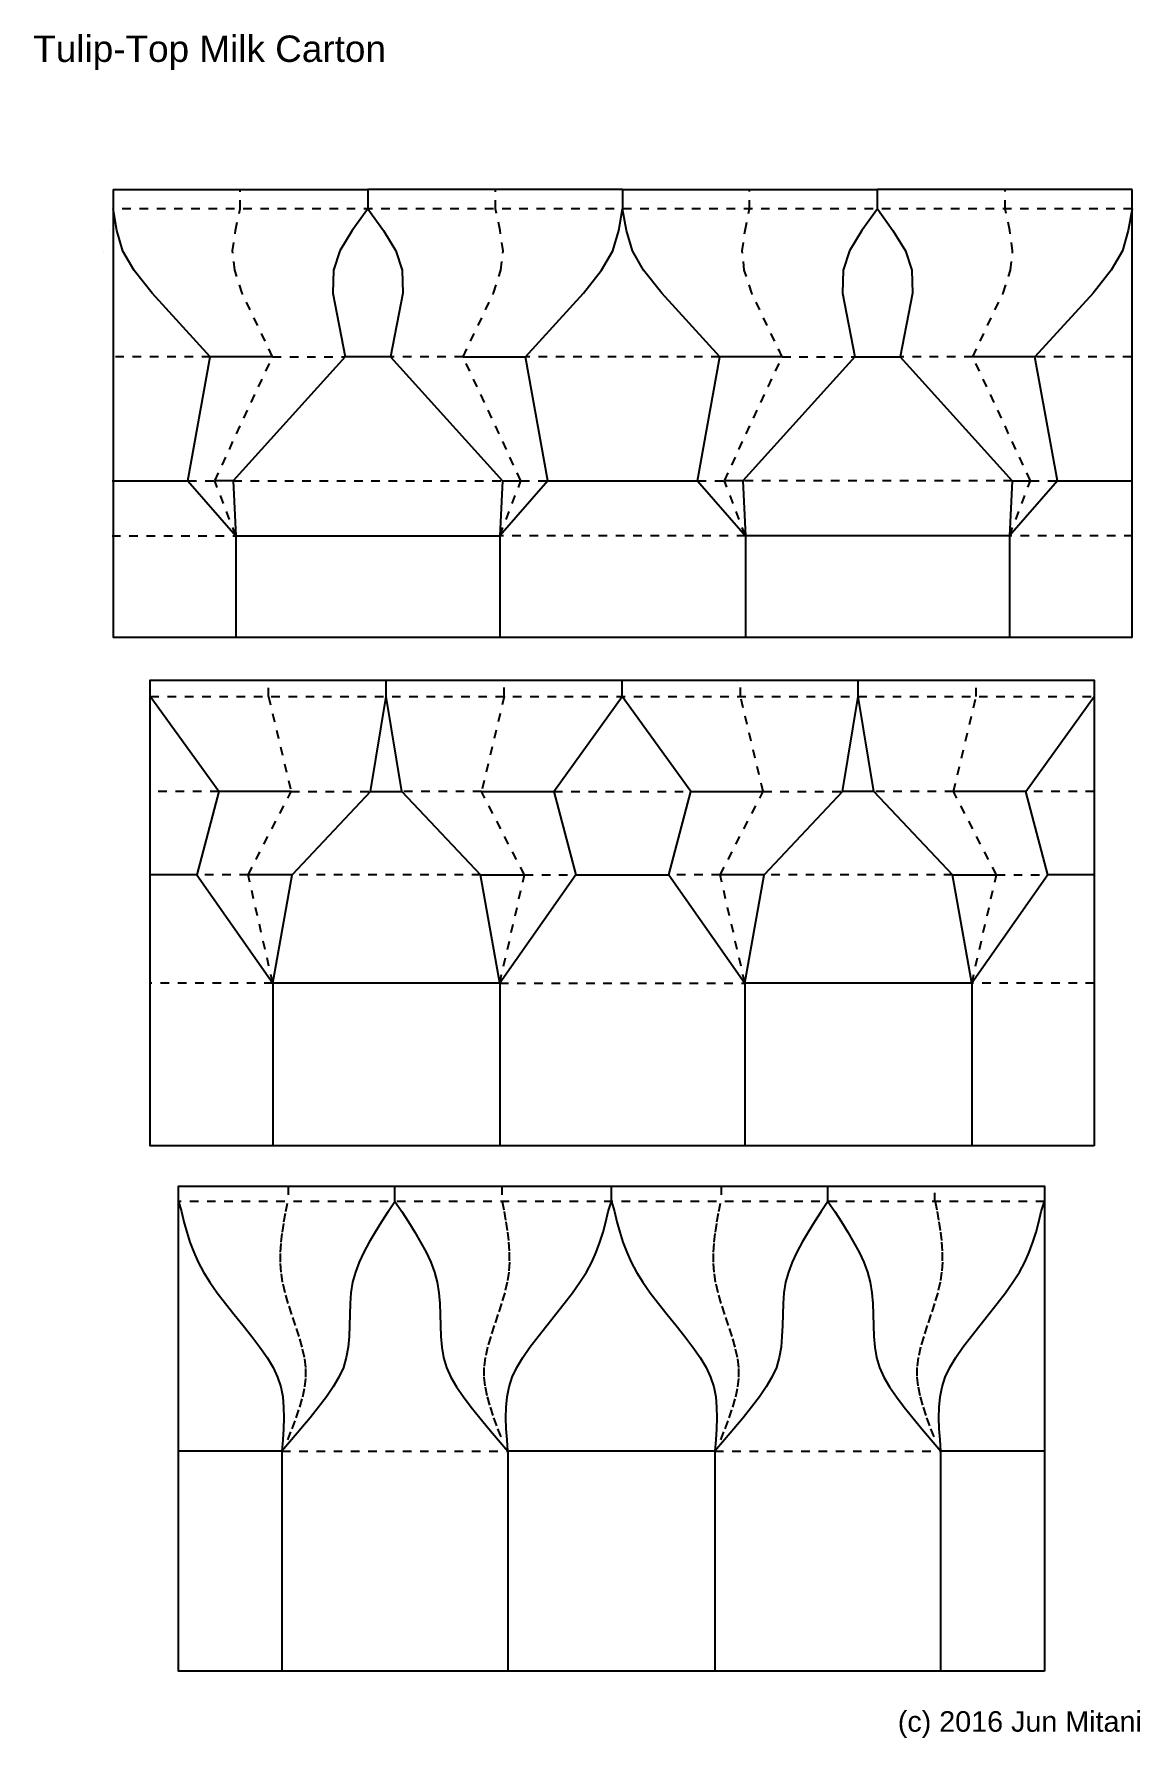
# Model space of a CAD drawing. Extents: x 11 to 192, y -288 to -9.
import ezdxf

# ---------------------------------------------------------------- set-up
doc = ezdxf.new("R2010")
doc.units = 0
for name, pattern in [('AI-LINETYPE-1', [2.822222, 1.411111, -1.411111]), ('AI-LINETYPE-10', [2.822222, 1.411111, -1.411111]), ('AI-LINETYPE-11', [2.822222, 1.411111, -1.411111]), ('AI-LINETYPE-12', [2.822222, 1.411111, -1.411111]), ('AI-LINETYPE-13', [2.822222, 1.411111, -1.411111]), ('AI-LINETYPE-14', [2.822222, 1.411111, -1.411111]), ('AI-LINETYPE-15', [2.822222, 1.411111, -1.411111]), ('AI-LINETYPE-16', [2.822222, 1.411111, -1.411111]), ('AI-LINETYPE-17', [2.822222, 1.411111, -1.411111]), ('AI-LINETYPE-18', [2.822222, 1.411111, -1.411111]), ('AI-LINETYPE-19', [2.822222, 1.411111, -1.411111]), ('AI-LINETYPE-2', [2.822222, 1.411111, -1.411111]), ('AI-LINETYPE-20', [2.822222, 1.411111, -1.411111]), ('AI-LINETYPE-21', [2.822222, 1.411111, -1.411111]), ('AI-LINETYPE-22', [2.822222, 1.411111, -1.411111]), ('AI-LINETYPE-23', [2.822222, 1.411111, -1.411111]), ('AI-LINETYPE-24', [2.822222, 1.411111, -1.411111]), ('AI-LINETYPE-25', [2.822222, 1.411111, -1.411111]), ('AI-LINETYPE-26', [2.822222, 1.411111, -1.411111]), ('AI-LINETYPE-27', [2.822222, 1.411111, -1.411111]), ('AI-LINETYPE-28', [2.822222, 1.411111, -1.411111]), ('AI-LINETYPE-29', [2.822222, 1.411111, -1.411111]), ('AI-LINETYPE-3', [2.822222, 1.411111, -1.411111]), ('AI-LINETYPE-30', [2.822222, 1.411111, -1.411111]), ('AI-LINETYPE-31', [2.822222, 1.411111, -1.411111]), ('AI-LINETYPE-32', [2.822222, 1.411111, -1.411111]), ('AI-LINETYPE-33', [2.822222, 1.411111, -1.411111]), ('AI-LINETYPE-34', [2.822222, 1.411111, -1.411111]), ('AI-LINETYPE-35', [2.822222, 1.411111, -1.411111]), ('AI-LINETYPE-36', [2.822222, 1.411111, -1.411111]), ('AI-LINETYPE-37', [2.822222, 1.411111, -1.411111]), ('AI-LINETYPE-38', [2.822222, 1.411111, -1.411111]), ('AI-LINETYPE-39', [2.822222, 1.411111, -1.411111]), ('AI-LINETYPE-4', [2.822222, 1.411111, -1.411111]), ('AI-LINETYPE-40', [2.822222, 1.411111, -1.411111]), ('AI-LINETYPE-41', [2.822222, 1.411111, -1.411111]), ('AI-LINETYPE-42', [2.822222, 1.411111, -1.411111]), ('AI-LINETYPE-43', [2.822222, 1.411111, -1.411111]), ('AI-LINETYPE-44', [2.822222, 1.411111, -1.411111]), ('AI-LINETYPE-45', [2.822222, 1.411111, -1.411111]), ('AI-LINETYPE-46', [2.822222, 1.411111, -1.411111]), ('AI-LINETYPE-47', [2.822222, 1.411111, -1.411111]), ('AI-LINETYPE-48', [2.822222, 1.411111, -1.411111]), ('AI-LINETYPE-49', [2.822222, 1.411111, -1.411111]), ('AI-LINETYPE-5', [2.822222, 1.411111, -1.411111]), ('AI-LINETYPE-50', [2.822222, 1.411111, -1.411111]), ('AI-LINETYPE-51', [2.822222, 1.411111, -1.411111]), ('AI-LINETYPE-52', [2.822222, 1.411111, -1.411111]), ('AI-LINETYPE-53', [2.822222, 1.411111, -1.411111]), ('AI-LINETYPE-54', [2.822222, 1.411111, -1.411111]), ('AI-LINETYPE-55', [2.822222, 1.411111, -1.411111]), ('AI-LINETYPE-56', [2.822222, 1.411111, -1.411111]), ('AI-LINETYPE-57', [2.822222, 1.411111, -1.411111]), ('AI-LINETYPE-58', [2.822222, 1.411111, -1.411111]), ('AI-LINETYPE-59', [2.822222, 1.411111, -1.411111]), ('AI-LINETYPE-6', [2.822222, 1.411111, -1.411111]), ('AI-LINETYPE-60', [2.822222, 1.411111, -1.411111]), ('AI-LINETYPE-61', [2.822222, 1.411111, -1.411111]), ('AI-LINETYPE-62', [2.822222, 1.411111, -1.411111]), ('AI-LINETYPE-63', [2.822222, 1.411111, -1.411111]), ('AI-LINETYPE-64', [2.822222, 1.411111, -1.411111]), ('AI-LINETYPE-65', [2.822222, 1.411111, -1.411111]), ('AI-LINETYPE-66', [2.822222, 1.411111, -1.411111]), ('AI-LINETYPE-67', [2.822222, 1.411111, -1.411111]), ('AI-LINETYPE-68', [2.822222, 1.411111, -1.411111]), ('AI-LINETYPE-69', [2.822222, 1.411111, -1.411111]), ('AI-LINETYPE-7', [2.822222, 1.411111, -1.411111]), ('AI-LINETYPE-70', [2.822222, 1.411111, -1.411111]), ('AI-LINETYPE-71', [2.822222, 1.411111, -1.411111]), ('AI-LINETYPE-72', [2.822222, 1.411111, -1.411111]), ('AI-LINETYPE-73', [2.822222, 1.411111, -1.411111]), ('AI-LINETYPE-74', [2.822222, 1.411111, -1.411111]), ('AI-LINETYPE-75', [2.822222, 1.411111, -1.411111]), ('AI-LINETYPE-8', [2.822222, 1.411111, -1.411111]), ('AI-LINETYPE-9', [2.822222, 1.411111, -1.411111])]:
    doc.linetypes.add(name, pattern=pattern)
for name, color, linetype in [('CUTLINE', 7, 'CONTINUOUS'), ('MOUNTAINLINE', 7, 'CONTINUOUS'), ('TEXT', 7, 'CONTINUOUS'), ('VALLEYLINE', 7, 'CONTINUOUS')]:
    doc.layers.add(name, color=color, linetype=linetype)

msp = doc.modelspace()

# ---------------------------------------------------------------- texts
at = {"layer": 'TEXT', "color": 7, "attachment_point": 7}
for s, insert, char_height in [('\\fArial|b0|i0|c0|p34;\\W1;Tulip-Top Milk Carton', (11.19, -14.86), 4.318), ('\\fArial|b0|i0|c0|p34;\\W1;(c) 2016 Jun Mitani', (152.51, -287.61), 3.3584)]:
    msp.add_mtext(s, dxfattribs=dict(at, insert=insert, char_height=char_height))

# ---------------------------------------------------------------- blocks, each defined once
blk = doc.blocks.new('BLOCK_2')
at = {"layer": 'CUTLINE', "color": 7}
blk.add_lwpolyline([(107.53, -34.41), (86.77, -34.41)], dxfattribs=at)
blk = doc.blocks.new('BLOCK_3')
at = {"layer": 'CUTLINE', "color": 7}
blk.add_lwpolyline([(107.53, -34.41), (128.29, -34.41)], dxfattribs=at)
blk = doc.blocks.new('BLOCK_4')
at = {"layer": 'VALLEYLINE', "color": 7, "linetype": 'AI-LINETYPE-1'}
blk.add_lwpolyline([(170.78, -91.03), (174.2, -82.04), (164.77, -61.77), (169.71, -51.35), (170.94, -47.62), (171.28, -44.46), (170.82, -41.13), (170.08, -37.6)], dxfattribs=at)
blk = doc.blocks.new('BLOCK_5')
at = {"layer": 'VALLEYLINE', "color": 7, "linetype": 'AI-LINETYPE-11'}
blk.add_lwpolyline([(133.59, -61.77), (145.49, -61.77)], dxfattribs=at)
at = {"layer": 'VALLEYLINE', "color": 7, "linetype": 'AI-LINETYPE-10'}
blk.add_lwpolyline([(145.49, -61.77), (145.49, -61.77)], dxfattribs=at)
at = {"layer": 'VALLEYLINE', "color": 7, "linetype": 'AI-LINETYPE-9'}
blk.add_lwpolyline([(152.88, -61.77), (152.88, -61.77)], dxfattribs=at)
blk = doc.blocks.new('BLOCK_6')
at = {"layer": 'VALLEYLINE', "color": 7, "linetype": 'AI-LINETYPE-12'}
blk.add_lwpolyline([(164.77, -61.77), (152.88, -61.77)], dxfattribs=at)
blk = doc.blocks.new('BLOCK_7')
at = {"layer": 'VALLEYLINE', "color": 7, "linetype": 'AI-LINETYPE-15'}
blk.add_lwpolyline([(81.47, -61.77), (69.57, -61.77)], dxfattribs=at)
blk = doc.blocks.new('BLOCK_8')
at = {"layer": 'MOUNTAINLINE', "color": 7}
blk.add_lwpolyline([(43.85, -82.04), (40.86, -82.04)], dxfattribs=at)
blk = doc.blocks.new('BLOCK_9')
at = {"layer": 'MOUNTAINLINE', "color": 7}
blk.add_lwpolyline([(65.88, -37.6), (63.34, -41.13), (61.31, -44.46), (60.27, -47.62), (60.17, -51.35), (62.19, -61.77), (43.85, -82.04), (44.29, -91.03)], dxfattribs=at)
blk = doc.blocks.new('BLOCK_10')
at = {"layer": 'MOUNTAINLINE', "color": 7}
blk.add_lwpolyline([(87.91, -82.04), (90.9, -82.04)], dxfattribs=at)
blk = doc.blocks.new('BLOCK_11')
at = {"layer": 'MOUNTAINLINE', "color": 7}
blk.add_lwpolyline([(65.88, -37.6), (68.42, -41.13), (70.45, -44.46), (71.49, -47.62), (71.59, -51.35), (69.57, -61.77), (87.91, -82.04), (87.47, -91.03)], dxfattribs=at)
blk = doc.blocks.new('BLOCK_12')
at = {"layer": 'MOUNTAINLINE', "color": 7}
blk.add_lwpolyline([(81.47, -61.77), (91.63, -61.77), (101.13, -51.35), (104.1, -47.62), (105.93, -44.46), (106.89, -41.13), (107.53, -37.58)], dxfattribs=at)
blk = doc.blocks.new('BLOCK_13')
at = {"layer": 'MOUNTAINLINE', "color": 7}
for points in [[(95.3, -82.04), (87.47, -91.03), (87.47, -107.61)], [(90.9, -82.04), (90.9, -82.04)], [(44.29, -91.03), (44.29, -91.03)]]:
    blk.add_lwpolyline(points, dxfattribs=at)
blk = doc.blocks.new('BLOCK_14')
at = {"layer": 'MOUNTAINLINE', "color": 7}
blk.add_lwpolyline([(171.21, -82.04), (174.2, -82.04)], dxfattribs=at)
blk = doc.blocks.new('BLOCK_15')
at = {"layer": 'MOUNTAINLINE', "color": 7}
blk.add_lwpolyline([(127.16, -82.04), (124.17, -82.04)], dxfattribs=at)
blk = doc.blocks.new('BLOCK_16')
at = {"layer": 'MOUNTAINLINE', "color": 7}
blk.add_lwpolyline([(149.18, -37.6), (146.65, -41.13), (144.61, -44.46), (143.57, -47.62), (143.47, -51.35), (145.49, -61.77), (127.16, -82.04), (127.59, -91.03)], dxfattribs=at)
blk = doc.blocks.new('BLOCK_17')
at = {"layer": 'MOUNTAINLINE', "color": 7}
for points in [[(123.43, -61.77), (113.94, -51.35), (110.96, -47.62), (109.13, -44.46), (108.18, -41.13), (107.53, -37.58)], [(133.59, -61.77), (133.59, -61.77)]]:
    blk.add_lwpolyline(points, dxfattribs=at)
blk = doc.blocks.new('BLOCK_18')
at = {"layer": 'MOUNTAINLINE', "color": 7}
for points in [[(119.77, -82.04), (127.59, -91.03), (127.59, -107.61)], [(124.17, -82.04), (124.17, -82.04)], [(170.78, -91.03), (170.78, -91.03)]]:
    blk.add_lwpolyline(points, dxfattribs=at)
blk = doc.blocks.new('BLOCK_19')
at = {"layer": 'MOUNTAINLINE', "color": 7}
for points in [[(170.82, -41.13), (170.82, -41.13)], [(171.28, -44.46), (171.28, -44.46)], [(170.94, -47.62), (170.94, -47.62)], [(169.71, -51.35), (169.71, -51.35)], [(164.77, -61.77), (164.77, -61.77)], [(174.2, -82.04), (174.2, -82.04)]]:
    blk.add_lwpolyline(points, dxfattribs=at)
blk = doc.blocks.new('BLOCK_20')
at = {"layer": 'MOUNTAINLINE', "color": 7}
for points in [[(168.22, -82.04), (168.22, -82.04)], [(167.78, -91.03), (167.78, -91.03)]]:
    blk.add_lwpolyline(points, dxfattribs=at)
blk = doc.blocks.new('BLOCK_21')
at = {"layer": 'MOUNTAINLINE', "color": 7}
for points in [[(86.77, -37.58), (86.77, -37.58)], [(107.53, -37.58), (107.53, -37.58)]]:
    blk.add_lwpolyline(points, dxfattribs=at)
blk = doc.blocks.new('BLOCK_22')
at = {"layer": 'MOUNTAINLINE', "color": 7}
for points in [[(107.53, -34.41), (107.53, -37.58)], [(128.29, -34.43), (128.29, -34.43)], [(128.29, -37.58), (128.29, -37.58)]]:
    blk.add_lwpolyline(points, dxfattribs=at)
blk = doc.blocks.new('BLOCK_23')
at = {"layer": 'MOUNTAINLINE', "color": 29}
blk.add_lwpolyline([(184.63, -146.48), (177.03, -146.48)], dxfattribs=at)
blk = doc.blocks.new('BLOCK_24')
at = {"layer": 'MOUNTAINLINE', "color": 29}
for points in [[(165.31, -117.26), (165.31, -117.26)], [(173.43, -132.88), (184.63, -117.33)]]:
    blk.add_lwpolyline(points, dxfattribs=at)
blk = doc.blocks.new('BLOCK_25')
at = {"layer": 'MOUNTAINLINE', "color": 29}
for points in [[(177.03, -146.48), (164.6, -164.18)], [(168.63, -146.48), (168.63, -146.48)], [(177.03, -146.48), (177.03, -146.48)]]:
    blk.add_lwpolyline(points, dxfattribs=at)
blk = doc.blocks.new('BLOCK_26')
at = {"layer": 'MOUNTAINLINE', "color": 29}
for points in [[(161.62, -132.87), (161.62, -132.87)], [(177.03, -146.48), (173.43, -132.88)], [(168.63, -146.47), (168.63, -146.47)]]:
    blk.add_lwpolyline(points, dxfattribs=at)
blk = doc.blocks.new('BLOCK_27')
at = {"layer": 'MOUNTAINLINE', "color": 29}
for points in [[(161.44, -146.48), (161.44, -146.48)], [(164.6, -164.18), (164.6, -164.18)]]:
    blk.add_lwpolyline(points, dxfattribs=at)
blk = doc.blocks.new('BLOCK_28')
at = {"layer": 'MOUNTAINLINE', "color": 29}
for points in [[(148.61, -132.96), (148.61, -132.96)], [(161.44, -146.48), (161.44, -146.48)], [(168.63, -146.48), (168.63, -146.48)]]:
    blk.add_lwpolyline(points, dxfattribs=at)
blk = doc.blocks.new('BLOCK_29')
at = {"layer": 'MOUNTAINLINE', "color": 29}
for points in [[(148.61, -132.88), (146.05, -117.33)], [(165.31, -117.33), (165.31, -117.33)], [(148.61, -132.89), (148.61, -132.89)], [(161.62, -132.88), (161.62, -132.88)], [(161.62, -132.89), (161.62, -132.89)]]:
    blk.add_lwpolyline(points, dxfattribs=at)
blk = doc.blocks.new('BLOCK_30')
at = {"layer": 'MOUNTAINLINE', "color": 29}
for points in [[(88.16, -117.26), (88.16, -117.26)], [(96.28, -132.88), (107.47, -117.33)]]:
    blk.add_lwpolyline(points, dxfattribs=at)
blk = doc.blocks.new('BLOCK_31')
at = {"layer": 'MOUNTAINLINE', "color": 29}
blk.add_lwpolyline([(99.88, -146.48), (87.44, -164.18)], dxfattribs=at)
blk = doc.blocks.new('BLOCK_32')
at = {"layer": 'MOUNTAINLINE', "color": 29}
for points in [[(84.47, -132.87), (84.47, -132.87)], [(96.28, -132.88), (99.88, -146.48), (115.07, -146.48)], [(91.48, -146.47), (91.48, -146.47)]]:
    blk.add_lwpolyline(points, dxfattribs=at)
blk = doc.blocks.new('BLOCK_33')
at = {"layer": 'MOUNTAINLINE', "color": 29}
for points in [[(118.67, -132.88), (107.47, -117.33)], [(126.79, -117.26), (126.79, -117.26)]]:
    blk.add_lwpolyline(points, dxfattribs=at)
blk = doc.blocks.new('BLOCK_34')
at = {"layer": 'MOUNTAINLINE', "color": 29}
blk.add_lwpolyline([(115.07, -146.48), (127.51, -164.18)], dxfattribs=at)
blk = doc.blocks.new('BLOCK_35')
at = {"layer": 'MOUNTAINLINE', "color": 29}
for points in [[(115.07, -146.48), (118.67, -132.88)], [(130.48, -132.87), (130.48, -132.87)], [(123.47, -146.47), (123.47, -146.47)]]:
    blk.add_lwpolyline(points, dxfattribs=at)
blk = doc.blocks.new('BLOCK_36')
at = {"layer": 'MOUNTAINLINE', "color": 29}
for points in [[(130.66, -146.48), (130.66, -146.48)], [(127.51, -164.18), (127.51, -164.18)]]:
    blk.add_lwpolyline(points, dxfattribs=at)
blk = doc.blocks.new('BLOCK_37')
at = {"layer": 'MOUNTAINLINE', "color": 29}
for points in [[(143.49, -132.96), (143.49, -132.96)], [(123.47, -146.48), (123.47, -146.48)], [(130.66, -146.48), (130.66, -146.48)]]:
    blk.add_lwpolyline(points, dxfattribs=at)
blk = doc.blocks.new('BLOCK_38')
at = {"layer": 'MOUNTAINLINE', "color": 29}
for points in [[(126.79, -117.33), (126.79, -117.33)], [(143.49, -132.88), (146.05, -117.33)], [(130.48, -132.88), (130.48, -132.88)], [(130.48, -132.89), (130.48, -132.89)], [(143.49, -132.89), (143.49, -132.89)]]:
    blk.add_lwpolyline(points, dxfattribs=at)
blk = doc.blocks.new('BLOCK_39')
at = {"layer": 'MOUNTAINLINE', "color": 29}
for points in [[(84.29, -146.48), (84.29, -146.48)], [(87.44, -164.18), (87.44, -164.18)]]:
    blk.add_lwpolyline(points, dxfattribs=at)
blk = doc.blocks.new('BLOCK_40')
at = {"layer": 'MOUNTAINLINE', "color": 29}
for points in [[(71.45, -132.96), (71.45, -132.96)], [(84.29, -146.48), (84.29, -146.48)], [(91.48, -146.48), (91.48, -146.48)]]:
    blk.add_lwpolyline(points, dxfattribs=at)
blk = doc.blocks.new('BLOCK_41')
at = {"layer": 'MOUNTAINLINE', "color": 29}
for points in [[(71.45, -132.88), (68.89, -117.33)], [(88.16, -117.33), (88.16, -117.33)], [(71.45, -132.89), (71.45, -132.89)], [(84.47, -132.88), (84.47, -132.88)], [(84.47, -132.89), (84.47, -132.89)]]:
    blk.add_lwpolyline(points, dxfattribs=at)
blk = doc.blocks.new('BLOCK_42')
at = {"layer": 'MOUNTAINLINE', "color": 29}
for points in [[(53.5, -146.48), (53.5, -146.48)], [(50.35, -164.18), (50.35, -164.18)]]:
    blk.add_lwpolyline(points, dxfattribs=at)
blk = doc.blocks.new('BLOCK_43')
at = {"layer": 'MOUNTAINLINE', "color": 29}
for points in [[(66.34, -132.96), (66.34, -132.96)], [(46.31, -146.48), (46.31, -146.48)], [(53.5, -146.48), (53.5, -146.48)]]:
    blk.add_lwpolyline(points, dxfattribs=at)
blk = doc.blocks.new('BLOCK_44')
at = {"layer": 'MOUNTAINLINE', "color": 29}
for points in [[(49.63, -117.33), (49.63, -117.33)], [(66.34, -132.88), (68.89, -117.33)], [(53.32, -132.88), (53.32, -132.88)], [(53.32, -132.89), (53.32, -132.89)], [(66.34, -132.89), (66.34, -132.89)]]:
    blk.add_lwpolyline(points, dxfattribs=at)
blk = doc.blocks.new('BLOCK_45')
at = {"layer": 'MOUNTAINLINE', "color": 29}
for points in [[(41.51, -132.88), (30.32, -117.33)], [(49.63, -117.26), (49.63, -117.26)]]:
    blk.add_lwpolyline(points, dxfattribs=at)
blk = doc.blocks.new('BLOCK_46')
at = {"layer": 'MOUNTAINLINE', "color": 29}
blk.add_lwpolyline([(37.91, -146.48), (50.35, -164.18)], dxfattribs=at)
blk = doc.blocks.new('BLOCK_47')
at = {"layer": 'MOUNTAINLINE', "color": 29}
for points in [[(41.51, -132.88), (37.91, -146.48), (30.14, -146.48)], [(53.32, -132.87), (53.32, -132.87)], [(46.31, -146.47), (46.31, -146.47)]]:
    blk.add_lwpolyline(points, dxfattribs=at)
blk = doc.blocks.new('BLOCK_48')
at = {"layer": 'MOUNTAINLINE', "color": 7}
blk.add_lwpolyline([(142.19, -201.55), (143.28, -203.22)], dxfattribs=at)
blk = doc.blocks.new('BLOCK_49')
at = {"layer": 'MOUNTAINLINE', "color": 7}
blk.add_lwpolyline([(143.28, -203.22), (144.32, -204.89)], dxfattribs=at)
blk = doc.blocks.new('BLOCK_50')
at = {"layer": 'MOUNTAINLINE', "color": 7}
blk.add_lwpolyline([(144.32, -204.89), (145.29, -206.53)], dxfattribs=at)
blk = doc.blocks.new('BLOCK_51')
at = {"layer": 'MOUNTAINLINE', "color": 7}
blk.add_lwpolyline([(145.29, -206.53), (146.17, -208.17)], dxfattribs=at)
blk = doc.blocks.new('BLOCK_52')
at = {"layer": 'MOUNTAINLINE', "color": 7}
blk.add_lwpolyline([(146.17, -208.17), (146.93, -209.8)], dxfattribs=at)
blk = doc.blocks.new('BLOCK_53')
at = {"layer": 'MOUNTAINLINE', "color": 7}
blk.add_lwpolyline([(146.93, -209.8), (147.55, -211.44)], dxfattribs=at)
blk = doc.blocks.new('BLOCK_54')
at = {"layer": 'MOUNTAINLINE', "color": 7}
blk.add_lwpolyline([(147.55, -211.44), (148.01, -213.1)], dxfattribs=at)
blk = doc.blocks.new('BLOCK_55')
at = {"layer": 'MOUNTAINLINE', "color": 7}
blk.add_lwpolyline([(148.01, -213.1), (148.28, -214.81)], dxfattribs=at)
blk = doc.blocks.new('BLOCK_56')
at = {"layer": 'MOUNTAINLINE', "color": 7}
blk.add_lwpolyline([(148.28, -214.81), (148.42, -216.58)], dxfattribs=at)
blk = doc.blocks.new('BLOCK_57')
at = {"layer": 'MOUNTAINLINE', "color": 7}
blk.add_lwpolyline([(148.42, -216.58), (148.48, -218.38)], dxfattribs=at)
blk = doc.blocks.new('BLOCK_58')
at = {"layer": 'MOUNTAINLINE', "color": 7}
blk.add_lwpolyline([(148.48, -218.38), (148.52, -220.19)], dxfattribs=at)
blk = doc.blocks.new('BLOCK_59')
at = {"layer": 'MOUNTAINLINE', "color": 7}
blk.add_lwpolyline([(157.98, -238.89), (159.56, -240.73)], dxfattribs=at)
blk = doc.blocks.new('BLOCK_60')
at = {"layer": 'MOUNTAINLINE', "color": 7}
blk.add_lwpolyline([(148.52, -220.19), (148.59, -221.98)], dxfattribs=at)
blk = doc.blocks.new('BLOCK_61')
at = {"layer": 'MOUNTAINLINE', "color": 7}
blk.add_lwpolyline([(148.59, -221.98), (148.74, -223.72)], dxfattribs=at)
blk = doc.blocks.new('BLOCK_62')
at = {"layer": 'MOUNTAINLINE', "color": 7}
blk.add_lwpolyline([(148.74, -223.72), (149.02, -225.4)], dxfattribs=at)
blk = doc.blocks.new('BLOCK_63')
at = {"layer": 'MOUNTAINLINE', "color": 7}
blk.add_lwpolyline([(149.02, -225.4), (149.5, -227.03)], dxfattribs=at)
blk = doc.blocks.new('BLOCK_64')
at = {"layer": 'MOUNTAINLINE', "color": 7}
blk.add_lwpolyline([(149.5, -227.03), (150.22, -228.62)], dxfattribs=at)
blk = doc.blocks.new('BLOCK_65')
at = {"layer": 'MOUNTAINLINE', "color": 7}
blk.add_lwpolyline([(150.22, -228.62), (151.16, -230.22)], dxfattribs=at)
blk = doc.blocks.new('BLOCK_66')
at = {"layer": 'MOUNTAINLINE', "color": 7}
blk.add_lwpolyline([(151.16, -230.22), (152.28, -231.85)], dxfattribs=at)
blk = doc.blocks.new('BLOCK_67')
at = {"layer": 'MOUNTAINLINE', "color": 7}
blk.add_lwpolyline([(152.28, -231.85), (153.55, -233.54)], dxfattribs=at)
blk = doc.blocks.new('BLOCK_68')
at = {"layer": 'MOUNTAINLINE', "color": 7}
blk.add_lwpolyline([(153.55, -233.54), (154.95, -235.28)], dxfattribs=at)
blk = doc.blocks.new('BLOCK_69')
at = {"layer": 'MOUNTAINLINE', "color": 7}
blk.add_lwpolyline([(154.95, -235.28), (156.44, -237.07)], dxfattribs=at)
blk = doc.blocks.new('BLOCK_70')
at = {"layer": 'MOUNTAINLINE', "color": 7}
blk.add_lwpolyline([(156.44, -237.07), (157.98, -238.89)], dxfattribs=at)
blk = doc.blocks.new('BLOCK_71')
at = {"layer": 'MOUNTAINLINE', "color": 7}
blk.add_lwpolyline([(139.97, -201.55), (138.89, -203.22)], dxfattribs=at)
blk = doc.blocks.new('BLOCK_72')
at = {"layer": 'MOUNTAINLINE', "color": 7}
blk.add_lwpolyline([(138.89, -203.22), (137.85, -204.89)], dxfattribs=at)
blk = doc.blocks.new('BLOCK_73')
at = {"layer": 'MOUNTAINLINE', "color": 7}
blk.add_lwpolyline([(137.85, -204.89), (136.88, -206.53)], dxfattribs=at)
blk = doc.blocks.new('BLOCK_74')
at = {"layer": 'MOUNTAINLINE', "color": 7}
blk.add_lwpolyline([(136.88, -206.53), (136, -208.17)], dxfattribs=at)
blk = doc.blocks.new('BLOCK_75')
at = {"layer": 'MOUNTAINLINE', "color": 7}
blk.add_lwpolyline([(136, -208.17), (135.24, -209.8)], dxfattribs=at)
blk = doc.blocks.new('BLOCK_76')
at = {"layer": 'MOUNTAINLINE', "color": 7}
blk.add_lwpolyline([(135.24, -209.8), (134.62, -211.44)], dxfattribs=at)
blk = doc.blocks.new('BLOCK_77')
at = {"layer": 'MOUNTAINLINE', "color": 7}
blk.add_lwpolyline([(134.62, -211.44), (134.16, -213.1)], dxfattribs=at)
blk = doc.blocks.new('BLOCK_78')
at = {"layer": 'MOUNTAINLINE', "color": 7}
blk.add_lwpolyline([(134.16, -213.1), (133.89, -214.81)], dxfattribs=at)
blk = doc.blocks.new('BLOCK_79')
at = {"layer": 'MOUNTAINLINE', "color": 7}
blk.add_lwpolyline([(133.89, -214.81), (133.75, -216.58)], dxfattribs=at)
blk = doc.blocks.new('BLOCK_80')
at = {"layer": 'MOUNTAINLINE', "color": 7}
blk.add_lwpolyline([(133.75, -216.58), (133.69, -218.38)], dxfattribs=at)
blk = doc.blocks.new('BLOCK_81')
at = {"layer": 'MOUNTAINLINE', "color": 7}
blk.add_lwpolyline([(133.69, -218.38), (133.65, -220.19)], dxfattribs=at)
blk = doc.blocks.new('BLOCK_82')
at = {"layer": 'MOUNTAINLINE', "color": 7}
blk.add_lwpolyline([(124.18, -238.89), (122.61, -240.73)], dxfattribs=at)
blk = doc.blocks.new('BLOCK_83')
at = {"layer": 'MOUNTAINLINE', "color": 7}
blk.add_lwpolyline([(133.65, -220.19), (133.58, -221.98)], dxfattribs=at)
blk = doc.blocks.new('BLOCK_84')
at = {"layer": 'MOUNTAINLINE', "color": 7}
blk.add_lwpolyline([(133.58, -221.98), (133.43, -223.72)], dxfattribs=at)
blk = doc.blocks.new('BLOCK_85')
at = {"layer": 'MOUNTAINLINE', "color": 7}
blk.add_lwpolyline([(133.43, -223.72), (133.14, -225.4)], dxfattribs=at)
blk = doc.blocks.new('BLOCK_86')
at = {"layer": 'MOUNTAINLINE', "color": 7}
blk.add_lwpolyline([(133.14, -225.4), (132.67, -227.03)], dxfattribs=at)
blk = doc.blocks.new('BLOCK_87')
at = {"layer": 'MOUNTAINLINE', "color": 7}
blk.add_lwpolyline([(132.67, -227.03), (131.94, -228.62)], dxfattribs=at)
blk = doc.blocks.new('BLOCK_88')
at = {"layer": 'MOUNTAINLINE', "color": 7}
blk.add_lwpolyline([(131.94, -228.62), (131.01, -230.22)], dxfattribs=at)
blk = doc.blocks.new('BLOCK_89')
at = {"layer": 'MOUNTAINLINE', "color": 7}
blk.add_lwpolyline([(131.01, -230.22), (129.89, -231.85)], dxfattribs=at)
blk = doc.blocks.new('BLOCK_90')
at = {"layer": 'MOUNTAINLINE', "color": 7}
blk.add_lwpolyline([(129.89, -231.85), (128.61, -233.54)], dxfattribs=at)
blk = doc.blocks.new('BLOCK_91')
at = {"layer": 'MOUNTAINLINE', "color": 7}
blk.add_lwpolyline([(128.61, -233.54), (127.22, -235.28)], dxfattribs=at)
blk = doc.blocks.new('BLOCK_92')
at = {"layer": 'MOUNTAINLINE', "color": 7}
blk.add_lwpolyline([(127.22, -235.28), (125.73, -237.07)], dxfattribs=at)
blk = doc.blocks.new('BLOCK_93')
at = {"layer": 'MOUNTAINLINE', "color": 7}
blk.add_lwpolyline([(125.73, -237.07), (124.18, -238.89)], dxfattribs=at)
blk = doc.blocks.new('BLOCK_94')
at = {"layer": 'MOUNTAINLINE', "color": 7}
blk.add_lwpolyline([(71.41, -201.55), (72.5, -203.22)], dxfattribs=at)
blk = doc.blocks.new('BLOCK_95')
at = {"layer": 'MOUNTAINLINE', "color": 7}
blk.add_lwpolyline([(72.5, -203.22), (73.54, -204.89)], dxfattribs=at)
blk = doc.blocks.new('BLOCK_96')
at = {"layer": 'MOUNTAINLINE', "color": 7}
blk.add_lwpolyline([(73.54, -204.89), (74.51, -206.53)], dxfattribs=at)
blk = doc.blocks.new('BLOCK_97')
at = {"layer": 'MOUNTAINLINE', "color": 7}
blk.add_lwpolyline([(74.51, -206.53), (75.39, -208.17)], dxfattribs=at)
blk = doc.blocks.new('BLOCK_98')
at = {"layer": 'MOUNTAINLINE', "color": 7}
blk.add_lwpolyline([(75.39, -208.17), (76.15, -209.8)], dxfattribs=at)
blk = doc.blocks.new('BLOCK_99')
at = {"layer": 'MOUNTAINLINE', "color": 7}
blk.add_lwpolyline([(76.15, -209.8), (76.77, -211.44)], dxfattribs=at)
blk = doc.blocks.new('BLOCK_100')
at = {"layer": 'MOUNTAINLINE', "color": 7}
blk.add_lwpolyline([(76.77, -211.44), (77.23, -213.1)], dxfattribs=at)
blk = doc.blocks.new('BLOCK_101')
at = {"layer": 'MOUNTAINLINE', "color": 7}
blk.add_lwpolyline([(77.23, -213.1), (77.5, -214.81)], dxfattribs=at)
blk = doc.blocks.new('BLOCK_102')
at = {"layer": 'MOUNTAINLINE', "color": 7}
blk.add_lwpolyline([(77.5, -214.81), (77.64, -216.58)], dxfattribs=at)
blk = doc.blocks.new('BLOCK_103')
at = {"layer": 'MOUNTAINLINE', "color": 7}
blk.add_lwpolyline([(77.64, -216.58), (77.7, -218.38)], dxfattribs=at)
blk = doc.blocks.new('BLOCK_104')
at = {"layer": 'MOUNTAINLINE', "color": 7}
blk.add_lwpolyline([(77.7, -218.38), (77.74, -220.19)], dxfattribs=at)
blk = doc.blocks.new('BLOCK_105')
at = {"layer": 'MOUNTAINLINE', "color": 7}
blk.add_lwpolyline([(77.74, -220.19), (77.81, -221.98)], dxfattribs=at)
blk = doc.blocks.new('BLOCK_106')
at = {"layer": 'MOUNTAINLINE', "color": 7}
blk.add_lwpolyline([(77.81, -221.98), (77.96, -223.72)], dxfattribs=at)
blk = doc.blocks.new('BLOCK_107')
at = {"layer": 'MOUNTAINLINE', "color": 7}
blk.add_lwpolyline([(77.96, -223.72), (78.25, -225.4)], dxfattribs=at)
blk = doc.blocks.new('BLOCK_108')
at = {"layer": 'MOUNTAINLINE', "color": 7}
blk.add_lwpolyline([(78.25, -225.4), (78.72, -227.03)], dxfattribs=at)
blk = doc.blocks.new('BLOCK_109')
at = {"layer": 'MOUNTAINLINE', "color": 7}
blk.add_lwpolyline([(78.72, -227.03), (79.45, -228.62)], dxfattribs=at)
blk = doc.blocks.new('BLOCK_110')
at = {"layer": 'MOUNTAINLINE', "color": 7}
blk.add_lwpolyline([(79.45, -228.62), (80.38, -230.22)], dxfattribs=at)
blk = doc.blocks.new('BLOCK_111')
at = {"layer": 'MOUNTAINLINE', "color": 7}
blk.add_lwpolyline([(80.38, -230.22), (81.5, -231.85)], dxfattribs=at)
blk = doc.blocks.new('BLOCK_112')
at = {"layer": 'MOUNTAINLINE', "color": 7}
blk.add_lwpolyline([(81.5, -231.85), (82.78, -233.54)], dxfattribs=at)
blk = doc.blocks.new('BLOCK_113')
at = {"layer": 'MOUNTAINLINE', "color": 7}
blk.add_lwpolyline([(82.78, -233.54), (84.17, -235.28)], dxfattribs=at)
blk = doc.blocks.new('BLOCK_114')
at = {"layer": 'MOUNTAINLINE', "color": 7}
blk.add_lwpolyline([(69.2, -201.55), (68.11, -203.22)], dxfattribs=at)
blk = doc.blocks.new('BLOCK_115')
at = {"layer": 'MOUNTAINLINE', "color": 7}
blk.add_lwpolyline([(68.11, -203.22), (67.07, -204.89)], dxfattribs=at)
blk = doc.blocks.new('BLOCK_116')
at = {"layer": 'MOUNTAINLINE', "color": 7}
blk.add_lwpolyline([(67.07, -204.89), (66.1, -206.53)], dxfattribs=at)
blk = doc.blocks.new('BLOCK_117')
at = {"layer": 'MOUNTAINLINE', "color": 7}
blk.add_lwpolyline([(66.1, -206.53), (65.22, -208.17)], dxfattribs=at)
blk = doc.blocks.new('BLOCK_118')
at = {"layer": 'MOUNTAINLINE', "color": 7}
blk.add_lwpolyline([(65.22, -208.17), (64.46, -209.8)], dxfattribs=at)
blk = doc.blocks.new('BLOCK_119')
at = {"layer": 'MOUNTAINLINE', "color": 7}
blk.add_lwpolyline([(64.46, -209.8), (63.84, -211.44)], dxfattribs=at)
blk = doc.blocks.new('BLOCK_120')
at = {"layer": 'MOUNTAINLINE', "color": 7}
blk.add_lwpolyline([(63.84, -211.44), (63.38, -213.1)], dxfattribs=at)
blk = doc.blocks.new('BLOCK_121')
at = {"layer": 'MOUNTAINLINE', "color": 7}
blk.add_lwpolyline([(63.38, -213.1), (63.11, -214.81)], dxfattribs=at)
blk = doc.blocks.new('BLOCK_122')
at = {"layer": 'MOUNTAINLINE', "color": 7}
blk.add_lwpolyline([(63.11, -214.81), (62.97, -216.58)], dxfattribs=at)
blk = doc.blocks.new('BLOCK_123')
at = {"layer": 'MOUNTAINLINE', "color": 7}
blk.add_lwpolyline([(62.97, -216.58), (62.91, -218.38)], dxfattribs=at)
blk = doc.blocks.new('BLOCK_124')
at = {"layer": 'MOUNTAINLINE', "color": 7}
blk.add_lwpolyline([(62.91, -218.38), (62.87, -220.19)], dxfattribs=at)
blk = doc.blocks.new('BLOCK_125')
at = {"layer": 'MOUNTAINLINE', "color": 7}
blk.add_lwpolyline([(53.4, -238.89), (51.83, -240.73)], dxfattribs=at)
blk = doc.blocks.new('BLOCK_126')
at = {"layer": 'MOUNTAINLINE', "color": 7}
blk.add_lwpolyline([(62.87, -220.19), (62.8, -221.98)], dxfattribs=at)
blk = doc.blocks.new('BLOCK_127')
at = {"layer": 'MOUNTAINLINE', "color": 7}
blk.add_lwpolyline([(62.8, -221.98), (62.65, -223.72)], dxfattribs=at)
blk = doc.blocks.new('BLOCK_128')
at = {"layer": 'MOUNTAINLINE', "color": 7}
blk.add_lwpolyline([(62.65, -223.72), (62.36, -225.4)], dxfattribs=at)
blk = doc.blocks.new('BLOCK_129')
at = {"layer": 'MOUNTAINLINE', "color": 7}
blk.add_lwpolyline([(62.36, -225.4), (61.89, -227.03)], dxfattribs=at)
blk = doc.blocks.new('BLOCK_130')
at = {"layer": 'MOUNTAINLINE', "color": 7}
blk.add_lwpolyline([(61.89, -227.03), (61.16, -228.62)], dxfattribs=at)
blk = doc.blocks.new('BLOCK_131')
at = {"layer": 'MOUNTAINLINE', "color": 7}
blk.add_lwpolyline([(61.16, -228.62), (60.23, -230.22)], dxfattribs=at)
blk = doc.blocks.new('BLOCK_132')
at = {"layer": 'MOUNTAINLINE', "color": 7}
blk.add_lwpolyline([(60.23, -230.22), (59.11, -231.85)], dxfattribs=at)
blk = doc.blocks.new('BLOCK_133')
at = {"layer": 'MOUNTAINLINE', "color": 7}
blk.add_lwpolyline([(59.11, -231.85), (57.83, -233.54)], dxfattribs=at)
blk = doc.blocks.new('BLOCK_134')
at = {"layer": 'MOUNTAINLINE', "color": 7}
blk.add_lwpolyline([(57.83, -233.54), (56.44, -235.28)], dxfattribs=at)
blk = doc.blocks.new('BLOCK_135')
at = {"layer": 'MOUNTAINLINE', "color": 7}
blk.add_lwpolyline([(56.44, -235.28), (54.95, -237.07)], dxfattribs=at)
blk = doc.blocks.new('BLOCK_136')
at = {"layer": 'MOUNTAINLINE', "color": 7}
blk.add_lwpolyline([(54.95, -237.07), (53.4, -238.89)], dxfattribs=at)
blk = doc.blocks.new('BLOCK_137')
at = {"layer": 'MOUNTAINLINE', "color": 7}
blk.add_lwpolyline([(141.08, -199.9), (142.19, -201.55)], dxfattribs=at)
blk = doc.blocks.new('BLOCK_138')
at = {"layer": 'MOUNTAINLINE', "color": 7}
blk.add_lwpolyline([(141.08, -199.9), (139.97, -201.55)], dxfattribs=at)
blk = doc.blocks.new('BLOCK_139')
at = {"layer": 'MOUNTAINLINE', "color": 7}
blk.add_lwpolyline([(70.3, -199.9), (71.41, -201.55)], dxfattribs=at)
blk = doc.blocks.new('BLOCK_140')
at = {"layer": 'MOUNTAINLINE', "color": 7}
blk.add_lwpolyline([(69.2, -201.55), (70.3, -199.9), (70.3, -197.38)], dxfattribs=at)

# ---------------------------------------------------------------- linework, layer by layer
at = {"layer": 'CUTLINE', "color": 7}
for points in [[(24.23, -34.43), (24.23, -107.61), (190.83, -107.61), (190.83, -34.41)], [(24.23, -34.43), (65.88, -34.43)], [(86.77, -34.43), (65.88, -34.43)], [(128.29, -34.43), (149.18, -34.43)], [(190.83, -34.43), (149.18, -34.43)], [(176.48, -276.71), (34.92, -276.71), (34.92, -197.38), (176.48, -197.38), (176.48, -276.71)]]:
    msp.add_lwpolyline(points, dxfattribs=at)
at = {"layer": 'CUTLINE', "color": 29}
msp.add_lwpolyline([(184.63, -190.82), (30.32, -190.82), (30.32, -114.64), (184.63, -114.64), (184.63, -190.82)], dxfattribs=at)
at = {"layer": 'MOUNTAINLINE', "color": 7}
for points in [[(44.99, -34.43), (44.99, -34.43)], [(65.88, -34.43), (65.88, -37.6)], [(86.77, -34.41), (86.77, -34.41)], [(149.18, -37.6), (149.18, -34.43)], [(170.08, -34.41), (170.08, -34.41)], [(24.23, -37.6), (24.23, -37.6)], [(40.13, -61.8), (30.63, -51.37), (27.66, -47.65), (25.83, -44.48), (24.87, -41.15), (24.23, -37.6)], [(24.23, -37.6), (24.23, -37.6)], [(24.23, -37.6), (24.23, -37.6)], [(44.99, -37.6), (44.99, -37.6)], [(44.99, -37.6), (44.99, -37.6)], [(65.88, -37.6), (65.88, -37.6)], [(86.77, -37.6), (86.77, -37.6)], [(128.29, -37.6), (128.29, -37.6)], [(149.18, -37.6), (151.72, -41.13), (153.76, -44.46), (154.8, -47.62), (154.89, -51.35), (152.88, -61.77), (171.21, -82.04)], [(149.18, -37.6), (149.18, -37.6)], [(190.83, -37.58), (190.19, -41.13), (189.23, -44.46), (187.4, -47.62), (184.43, -51.35), (174.93, -61.77), (164.77, -61.77)], [(170.08, -37.58), (170.08, -37.58)], [(170.08, -37.6), (170.08, -37.6)], [(190.83, -37.58), (190.83, -37.58)], [(23.58, -41.15), (23.58, -41.15)], [(170.82, -41.13), (170.82, -41.13)], [(22.63, -44.48), (22.63, -44.48)], [(171.28, -44.46), (171.28, -44.46)], [(170.94, -47.62), (170.94, -47.62)], [(169.71, -51.35), (169.71, -51.35)], [(36.46, -82.06), (40.13, -61.8)], [(50.29, -61.8), (40.13, -61.8)], [(69.57, -61.77), (62.19, -61.77)], [(95.3, -82.04), (91.63, -61.77)], [(119.77, -82.04), (123.43, -61.77)], [(133.59, -61.77), (123.43, -61.77)], [(145.49, -61.77), (152.88, -61.77)], [(178.6, -82.04), (174.93, -61.77)], [(24.06, -82.06), (36.46, -82.06)], [(36.46, -82.06), (44.29, -91.06), (44.29, -107.61)], [(95, -82.04), (119.77, -82.04)], [(171.21, -82.04), (170.78, -91.03)], [(178.6, -82.04), (170.78, -91.03), (170.78, -107.61)], [(174.2, -82.04), (174.2, -82.04)], [(178.3, -82.04), (190.93, -82.04)], [(44.29, -91.03), (87.47, -91.03)], [(170.78, -91.03), (127.59, -91.03)], [(105.69, -199.87), (105.69, -197.38)], [(141.08, -199.87), (141.08, -197.38)], [(34.92, -199.87), (35.42, -201.55), (35.82, -203.22), (36.28, -204.89), (36.8, -206.53), (37.41, -208.17), (38.14, -209.8), (39.01, -211.44), (40.05, -213.1), (41.26, -214.81), (42.62, -216.58), (44.04, -218.38), (45.49, -220.19), (46.91, -221.98), (48.23, -223.72), (49.42, -225.4), (50.4, -227.03), (51.13, -228.62), (51.64, -230.22), (51.96, -231.85), (52.12, -233.54), (52.16, -235.28), (52.1, -237.07), (51.98, -238.89), (51.83, -240.73)], [(88.78, -240.73), (88.63, -238.89), (88.51, -237.07), (88.45, -235.28), (88.48, -233.54), (88.65, -231.85), (88.97, -230.22), (89.48, -228.62), (90.21, -227.03), (91.19, -225.4), (92.38, -223.72), (93.7, -221.98), (95.12, -220.19), (96.57, -218.38), (97.99, -216.58), (99.35, -214.81), (100.56, -213.1), (101.6, -211.44), (102.47, -209.8), (103.2, -208.17), (103.81, -206.53), (104.33, -204.89), (104.78, -203.22), (105.19, -201.55), (105.69, -199.87)], [(105.69, -199.87), (106.2, -201.55), (106.6, -203.22), (107.05, -204.89), (107.58, -206.53), (108.19, -208.17), (108.92, -209.8), (109.79, -211.44), (110.82, -213.1), (112.04, -214.81), (113.39, -216.58), (114.82, -218.38), (116.27, -220.19), (117.68, -221.98), (119.01, -223.72), (120.19, -225.4), (121.18, -227.03), (121.91, -228.62), (122.42, -230.22), (122.74, -231.85), (122.9, -233.54), (122.94, -235.28), (122.88, -237.07), (122.76, -238.89), (122.61, -240.73)], [(159.56, -240.73), (159.41, -238.89), (159.29, -237.07), (159.23, -235.28), (159.26, -233.54), (159.43, -231.85), (159.75, -230.22), (160.26, -228.62), (160.99, -227.03), (161.97, -225.4), (163.16, -223.72), (164.48, -221.98), (165.9, -220.19), (167.35, -218.38), (168.77, -216.58), (170.12, -214.81), (171.34, -213.1), (172.38, -211.44), (173.25, -209.8), (173.98, -208.17), (174.59, -206.53), (175.11, -204.89), (175.56, -203.22), (175.97, -201.55), (176.47, -199.87)], [(84.17, -235.28), (85.66, -237.07)], [(85.66, -237.07), (87.21, -238.89)], [(87.21, -238.89), (88.78, -240.73)], [(51.83, -240.73), (48.57, -240.73), (34.92, -240.73)], [(51.83, -240.73), (51.83, -276.71)], [(122.61, -240.73), (116.08, -240.73), (88.78, -240.73)], [(88.78, -240.73), (88.78, -276.71)], [(122.61, -240.73), (122.61, -276.71)], [(159.56, -276.71), (159.56, -240.73)], [(176.47, -240.73), (173.21, -240.73), (159.56, -240.73)]]:
    msp.add_lwpolyline(points, dxfattribs=at)
at = {"layer": 'MOUNTAINLINE', "color": 29}
for points in [[(68.89, -117.33), (68.89, -114.64)], [(107.47, -117.33), (107.47, -114.64)], [(146.05, -117.33), (146.05, -114.64)], [(30.32, -117.33), (30.32, -117.33)], [(49.63, -117.33), (49.63, -117.33)], [(88.16, -117.33), (88.16, -117.33)], [(107.47, -117.33), (107.47, -117.33)], [(107.47, -117.33), (107.47, -117.33)], [(126.79, -117.33), (126.79, -117.33)], [(30.32, -132.88), (30.32, -132.88)], [(53.32, -132.88), (41.51, -132.88)], [(53.32, -132.88), (53.32, -132.88)], [(66.34, -132.88), (53.5, -146.48)], [(71.45, -132.89), (66.34, -132.89)], [(71.45, -132.88), (84.29, -146.48)], [(84.47, -132.88), (96.28, -132.88)], [(118.67, -132.88), (130.48, -132.88)], [(143.49, -132.88), (130.66, -146.48)], [(148.61, -132.88), (143.49, -132.88)], [(148.61, -132.88), (161.44, -146.48)], [(173.43, -132.88), (161.62, -132.88)], [(184.63, -132.88), (184.63, -132.88)], [(46.31, -146.47), (46.31, -146.47)], [(50.35, -164.18), (53.5, -146.48), (46.31, -146.48)], [(87.44, -164.18), (84.29, -146.48), (91.48, -146.48)], [(127.51, -164.18), (130.66, -146.48), (123.47, -146.48)], [(164.6, -164.18), (161.44, -146.48), (168.63, -146.48)], [(87.44, -164.18), (50.35, -164.18)], [(50.35, -164.18), (50.35, -190.81)], [(87.44, -164.18), (87.44, -190.81)], [(164.6, -164.18), (127.51, -164.18)], [(127.51, -164.18), (127.51, -190.81)], [(164.6, -164.18), (164.6, -190.81)]]:
    msp.add_lwpolyline(points, dxfattribs=at)
at = {"layer": 'VALLEYLINE', "color": 7, "linetype": 'AI-LINETYPE-8'}
msp.add_lwpolyline([(44.99, -37.6), (44.99, -34.43)], dxfattribs=at)
at = {"layer": 'VALLEYLINE', "color": 7, "linetype": 'AI-LINETYPE-6'}
msp.add_lwpolyline([(86.77, -37.6), (86.77, -34.41)], dxfattribs=at)
at = {"layer": 'VALLEYLINE', "color": 7, "linetype": 'AI-LINETYPE-4'}
msp.add_lwpolyline([(128.29, -37.58), (128.29, -34.43)], dxfattribs=at)
at = {"layer": 'VALLEYLINE', "color": 7, "linetype": 'AI-LINETYPE-2'}
msp.add_lwpolyline([(170.08, -37.58), (170.08, -34.41)], dxfattribs=at)
at = {"layer": 'VALLEYLINE', "color": 7, "linetype": 'AI-LINETYPE-22'}
msp.add_lwpolyline([(190.83, -37.58), (24.23, -37.58)], dxfattribs=at)
at = {"layer": 'VALLEYLINE', "color": 7, "linetype": 'AI-LINETYPE-7'}
msp.add_lwpolyline([(44.29, -91.03), (40.86, -82.04), (50.29, -61.77), (45.35, -51.35), (44.12, -47.62), (43.78, -44.46), (44.25, -41.13), (44.99, -37.6)], dxfattribs=at)
at = {"layer": 'VALLEYLINE', "color": 7, "linetype": 'AI-LINETYPE-5'}
msp.add_lwpolyline([(87.47, -91.03), (90.9, -82.04), (81.47, -61.77), (86.41, -51.35), (87.64, -47.62), (87.98, -44.46), (87.51, -41.13), (86.77, -37.6)], dxfattribs=at)
at = {"layer": 'VALLEYLINE', "color": 7, "linetype": 'AI-LINETYPE-3'}
msp.add_lwpolyline([(127.59, -91.03), (124.17, -82.04), (133.59, -61.77), (128.66, -51.35), (127.42, -47.62), (127.09, -44.46), (127.55, -41.13), (128.29, -37.6)], dxfattribs=at)
at = {"layer": 'VALLEYLINE', "color": 7, "linetype": 'AI-LINETYPE-16'}
msp.add_lwpolyline([(40.13, -61.8), (24.23, -61.8)], dxfattribs=at)
at = {"layer": 'VALLEYLINE', "color": 7, "linetype": 'AI-LINETYPE-24'}
msp.add_lwpolyline([(50.29, -61.77), (62.19, -61.77)], dxfattribs=at)
at = {"layer": 'VALLEYLINE', "color": 7, "linetype": 'AI-LINETYPE-14'}
msp.add_lwpolyline([(123.43, -61.77), (91.63, -61.77)], dxfattribs=at)
at = {"layer": 'VALLEYLINE', "color": 7, "linetype": 'AI-LINETYPE-13'}
msp.add_lwpolyline([(190.7, -61.77), (174.93, -61.77)], dxfattribs=at)
at = {"layer": 'VALLEYLINE', "color": 7, "linetype": 'AI-LINETYPE-26'}
msp.add_lwpolyline([(36.46, -82.06), (40.86, -82.06)], dxfattribs=at)
at = {"layer": 'VALLEYLINE', "color": 7, "linetype": 'AI-LINETYPE-17'}
msp.add_lwpolyline([(43.87, -82.04), (87.91, -82.04)], dxfattribs=at)
at = {"layer": 'VALLEYLINE', "color": 7, "linetype": 'AI-LINETYPE-27'}
msp.add_lwpolyline([(90.9, -82.04), (95.3, -82.04)], dxfattribs=at)
at = {"layer": 'VALLEYLINE', "color": 7, "linetype": 'AI-LINETYPE-25'}
msp.add_lwpolyline([(119.77, -82.04), (124.17, -82.04)], dxfattribs=at)
at = {"layer": 'VALLEYLINE', "color": 7, "linetype": 'AI-LINETYPE-18'}
msp.add_lwpolyline([(171.19, -82.04), (127.16, -82.04)], dxfattribs=at)
at = {"layer": 'VALLEYLINE', "color": 7, "linetype": 'AI-LINETYPE-21'}
msp.add_lwpolyline([(174.2, -82.04), (174.2, -82.04)], dxfattribs=at)
at = {"layer": 'VALLEYLINE', "color": 7, "linetype": 'AI-LINETYPE-75'}
msp.add_lwpolyline([(174.2, -82.04), (178.6, -82.04)], dxfattribs=at)
at = {"layer": 'VALLEYLINE', "color": 7, "linetype": 'AI-LINETYPE-23'}
msp.add_lwpolyline([(24.06, -91.03), (44.29, -91.03)], dxfattribs=at)
at = {"layer": 'VALLEYLINE', "color": 7, "linetype": 'AI-LINETYPE-19'}
msp.add_lwpolyline([(127.59, -91.03), (87.47, -91.03)], dxfattribs=at)
at = {"layer": 'VALLEYLINE', "color": 7, "linetype": 'AI-LINETYPE-20'}
msp.add_lwpolyline([(190.93, -91.03), (170.78, -91.03)], dxfattribs=at)
at = {"layer": 'VALLEYLINE', "color": 29, "linetype": 'AI-LINETYPE-48'}
msp.add_lwpolyline([(49.63, -117.33), (49.63, -114.64)], dxfattribs=at)
at = {"layer": 'VALLEYLINE', "color": 29, "linetype": 'AI-LINETYPE-37'}
msp.add_lwpolyline([(88.16, -117.26), (88.16, -114.64)], dxfattribs=at)
at = {"layer": 'VALLEYLINE', "color": 29, "linetype": 'AI-LINETYPE-38'}
msp.add_lwpolyline([(126.79, -117.26), (126.79, -114.64)], dxfattribs=at)
at = {"layer": 'VALLEYLINE', "color": 29, "linetype": 'AI-LINETYPE-49'}
msp.add_lwpolyline([(165.31, -117.33), (165.31, -114.64)], dxfattribs=at)
at = {"layer": 'VALLEYLINE', "color": 29, "linetype": 'AI-LINETYPE-60'}
msp.add_lwpolyline([(30.32, -117.33), (184.63, -117.33)], dxfattribs=at)
at = {"layer": 'VALLEYLINE', "color": 29, "linetype": 'AI-LINETYPE-45'}
msp.add_lwpolyline([(49.63, -117.33), (53.32, -132.88)], dxfattribs=at)
at = {"layer": 'VALLEYLINE', "color": 29, "linetype": 'AI-LINETYPE-36'}
msp.add_lwpolyline([(88.16, -117.33), (84.47, -132.88)], dxfattribs=at)
at = {"layer": 'VALLEYLINE', "color": 29, "linetype": 'AI-LINETYPE-39'}
msp.add_lwpolyline([(130.48, -132.88), (126.79, -117.33)], dxfattribs=at)
at = {"layer": 'VALLEYLINE', "color": 29, "linetype": 'AI-LINETYPE-44'}
msp.add_lwpolyline([(161.62, -132.88), (165.31, -117.33)], dxfattribs=at)
at = {"layer": 'VALLEYLINE', "color": 29, "linetype": 'AI-LINETYPE-30'}
msp.add_lwpolyline([(41.51, -132.88), (30.32, -132.88)], dxfattribs=at)
at = {"layer": 'VALLEYLINE', "color": 29, "linetype": 'AI-LINETYPE-46'}
msp.add_lwpolyline([(46.31, -146.47), (53.32, -132.88)], dxfattribs=at)
at = {"layer": 'VALLEYLINE', "color": 29, "linetype": 'AI-LINETYPE-52'}
msp.add_lwpolyline([(53.32, -132.88), (66.34, -132.88)], dxfattribs=at)
at = {"layer": 'VALLEYLINE', "color": 29, "linetype": 'AI-LINETYPE-51'}
msp.add_lwpolyline([(84.47, -132.88), (71.45, -132.88)], dxfattribs=at)
at = {"layer": 'VALLEYLINE', "color": 29, "linetype": 'AI-LINETYPE-35'}
msp.add_lwpolyline([(91.48, -146.47), (84.47, -132.88)], dxfattribs=at)
at = {"layer": 'VALLEYLINE', "color": 29, "linetype": 'AI-LINETYPE-29'}
msp.add_lwpolyline([(96.28, -132.88), (118.67, -132.88)], dxfattribs=at)
at = {"layer": 'VALLEYLINE', "color": 29, "linetype": 'AI-LINETYPE-40'}
msp.add_lwpolyline([(123.47, -146.47), (130.48, -132.88)], dxfattribs=at)
at = {"layer": 'VALLEYLINE', "color": 29, "linetype": 'AI-LINETYPE-53'}
msp.add_lwpolyline([(130.48, -132.88), (143.49, -132.88)], dxfattribs=at)
at = {"layer": 'VALLEYLINE', "color": 29, "linetype": 'AI-LINETYPE-54'}
msp.add_lwpolyline([(161.62, -132.88), (148.61, -132.88)], dxfattribs=at)
at = {"layer": 'VALLEYLINE', "color": 29, "linetype": 'AI-LINETYPE-43'}
msp.add_lwpolyline([(168.63, -146.47), (161.62, -132.88)], dxfattribs=at)
at = {"layer": 'VALLEYLINE', "color": 29, "linetype": 'AI-LINETYPE-31'}
msp.add_lwpolyline([(184.63, -132.88), (173.43, -132.88)], dxfattribs=at)
at = {"layer": 'VALLEYLINE', "color": 29, "linetype": 'AI-LINETYPE-58'}
msp.add_lwpolyline([(46.31, -146.48), (37.91, -146.48)], dxfattribs=at)
at = {"layer": 'VALLEYLINE', "color": 29, "linetype": 'AI-LINETYPE-47'}
msp.add_lwpolyline([(50.35, -164.18), (46.31, -146.48)], dxfattribs=at)
at = {"layer": 'VALLEYLINE', "color": 29, "linetype": 'AI-LINETYPE-32'}
msp.add_lwpolyline([(84.29, -146.48), (53.5, -146.48)], dxfattribs=at)
at = {"layer": 'VALLEYLINE', "color": 29, "linetype": 'AI-LINETYPE-34'}
msp.add_lwpolyline([(87.44, -164.18), (91.48, -146.48)], dxfattribs=at)
at = {"layer": 'VALLEYLINE', "color": 29, "linetype": 'AI-LINETYPE-57'}
msp.add_lwpolyline([(91.48, -146.48), (99.88, -146.48)], dxfattribs=at)
at = {"layer": 'VALLEYLINE', "color": 29, "linetype": 'AI-LINETYPE-56'}
msp.add_lwpolyline([(123.47, -146.48), (115.07, -146.48)], dxfattribs=at)
at = {"layer": 'VALLEYLINE', "color": 29, "linetype": 'AI-LINETYPE-41'}
msp.add_lwpolyline([(127.51, -164.18), (123.47, -146.48)], dxfattribs=at)
at = {"layer": 'VALLEYLINE', "color": 29, "linetype": 'AI-LINETYPE-33'}
msp.add_lwpolyline([(161.44, -146.48), (130.66, -146.48)], dxfattribs=at)
at = {"layer": 'VALLEYLINE', "color": 29, "linetype": 'AI-LINETYPE-42'}
msp.add_lwpolyline([(164.6, -164.18), (168.63, -146.48)], dxfattribs=at)
at = {"layer": 'VALLEYLINE', "color": 29, "linetype": 'AI-LINETYPE-55'}
msp.add_lwpolyline([(168.63, -146.48), (177.03, -146.48)], dxfattribs=at)
at = {"layer": 'VALLEYLINE', "color": 29, "linetype": 'AI-LINETYPE-50'}
msp.add_lwpolyline([(50.35, -164.18), (30.32, -164.18)], dxfattribs=at)
at = {"layer": 'VALLEYLINE', "color": 29, "linetype": 'AI-LINETYPE-28'}
msp.add_lwpolyline([(87.44, -164.18), (127.51, -164.18)], dxfattribs=at)
at = {"layer": 'VALLEYLINE', "color": 29, "linetype": 'AI-LINETYPE-59'}
msp.add_lwpolyline([(184.63, -164.18), (164.6, -164.18)], dxfattribs=at)
at = {"layer": 'VALLEYLINE', "color": 7, "linetype": 'AI-LINETYPE-69'}
msp.add_lwpolyline([(34.92, -197.38), (34.92, -197.38)], dxfattribs=at)
at = {"layer": 'VALLEYLINE', "color": 7, "linetype": 'AI-LINETYPE-68'}
msp.add_lwpolyline([(52.83, -197.38), (52.83, -199.87)], dxfattribs=at)
at = {"layer": 'VALLEYLINE', "color": 7, "linetype": 'AI-LINETYPE-71'}
msp.add_lwpolyline([(87.78, -197.38), (87.78, -199.87)], dxfattribs=at)
at = {"layer": 'VALLEYLINE', "color": 7, "linetype": 'AI-LINETYPE-67'}
msp.add_lwpolyline([(105.69, -197.38), (105.69, -197.38)], dxfattribs=at)
at = {"layer": 'VALLEYLINE', "color": 7, "linetype": 'AI-LINETYPE-66'}
msp.add_lwpolyline([(123.61, -197.38), (123.61, -199.9)], dxfattribs=at)
at = {"layer": 'VALLEYLINE', "color": 7, "linetype": 'AI-LINETYPE-72'}
msp.add_lwpolyline([(158.56, -199.87), (158.56, -197.38)], dxfattribs=at)
at = {"layer": 'VALLEYLINE', "color": 7, "linetype": 'AI-LINETYPE-70'}
msp.add_lwpolyline([(176.47, -197.38), (176.47, -197.38)], dxfattribs=at)
at = {"layer": 'VALLEYLINE', "color": 7, "linetype": 'AI-LINETYPE-64'}
msp.add_lwpolyline([(176.47, -199.87), (34.86, -199.87)], dxfattribs=at)
at = {"layer": 'VALLEYLINE', "color": 7, "linetype": 'AI-LINETYPE-63'}
msp.add_lwpolyline([(52.79, -238.89), (53.51, -237.07), (54.17, -235.28), (54.75, -233.54), (55.23, -231.85), (55.57, -230.22), (55.76, -228.62), (55.75, -227.03), (55.53, -225.4), (55.15, -223.72), (54.65, -221.98), (54.07, -220.19), (53.46, -218.38), (52.88, -216.58), (52.36, -214.81), (51.95, -213.1), (51.71, -211.44), (51.6, -209.8), (51.61, -208.17), (51.73, -206.53), (51.92, -204.89), (52.17, -203.22), (52.46, -201.55), (52.78, -199.9)], dxfattribs=at)
at = {"layer": 'VALLEYLINE', "color": 7, "linetype": 'AI-LINETYPE-65'}
msp.add_lwpolyline([(87.83, -199.9), (88.15, -201.55), (88.44, -203.22), (88.69, -204.89), (88.88, -206.53), (89, -208.17), (89.01, -209.8), (88.9, -211.44), (88.66, -213.1), (88.25, -214.81), (87.73, -216.58), (87.15, -218.38), (86.54, -220.19), (85.96, -221.98), (85.46, -223.72), (85.07, -225.4), (84.86, -227.03), (84.85, -228.62), (85.04, -230.22), (85.38, -231.85), (85.85, -233.54), (86.44, -235.28), (87.1, -237.07), (87.82, -238.89)], dxfattribs=at)
at = {"layer": 'VALLEYLINE', "color": 7, "linetype": 'AI-LINETYPE-61'}
msp.add_lwpolyline([(123.57, -238.89), (124.29, -237.07), (124.95, -235.28), (125.53, -233.54), (126.01, -231.85), (126.35, -230.22), (126.53, -228.62), (126.53, -227.03), (126.31, -225.4), (125.93, -223.72), (125.43, -221.98), (124.85, -220.19), (124.24, -218.38), (123.66, -216.58), (123.14, -214.81), (122.73, -213.1), (122.49, -211.44), (122.38, -209.8), (122.39, -208.17), (122.51, -206.53), (122.7, -204.89), (122.95, -203.22), (123.24, -201.55), (123.55, -199.9)], dxfattribs=at)
at = {"layer": 'VALLEYLINE', "color": 7, "linetype": 'AI-LINETYPE-62'}
msp.add_lwpolyline([(158.61, -199.9), (158.93, -201.55), (159.22, -203.22), (159.47, -204.89), (159.66, -206.53), (159.77, -208.17), (159.79, -209.8), (159.68, -211.44), (159.43, -213.1), (159.03, -214.81), (158.51, -216.58), (157.92, -218.38), (157.32, -220.19), (156.74, -221.98), (156.24, -223.72), (155.85, -225.4), (155.64, -227.03), (155.63, -228.62), (155.82, -230.22), (156.16, -231.85), (156.63, -233.54), (157.22, -235.28), (157.88, -237.07), (158.6, -238.89)], dxfattribs=at)
at = {"layer": 'VALLEYLINE', "color": 7, "linetype": 'AI-LINETYPE-73'}
msp.add_lwpolyline([(51.83, -240.73), (88.78, -240.73)], dxfattribs=at)
at = {"layer": 'VALLEYLINE', "color": 7, "linetype": 'AI-LINETYPE-74'}
msp.add_lwpolyline([(122.61, -240.73), (159.56, -240.73)], dxfattribs=at)

# ---------------------------------------------------------------- block references
at = {"layer": 'CUTLINE'}
for name in ['BLOCK_2', 'BLOCK_3']:
    msp.add_blockref(name, (0, 0), dxfattribs=at)
at = {"layer": 'MOUNTAINLINE'}
for name in ['BLOCK_22', 'BLOCK_9', 'BLOCK_11', 'BLOCK_12', 'BLOCK_21', 'BLOCK_17', 'BLOCK_16', 'BLOCK_19', 'BLOCK_8', 'BLOCK_13', 'BLOCK_10', 'BLOCK_18', 'BLOCK_15', 'BLOCK_20', 'BLOCK_14', 'BLOCK_45', 'BLOCK_44', 'BLOCK_41', 'BLOCK_30', 'BLOCK_33', 'BLOCK_38', 'BLOCK_29', 'BLOCK_24', 'BLOCK_47', 'BLOCK_43', 'BLOCK_40', 'BLOCK_32', 'BLOCK_35', 'BLOCK_37', 'BLOCK_28', 'BLOCK_26', 'BLOCK_46', 'BLOCK_42', 'BLOCK_39', 'BLOCK_31', 'BLOCK_34', 'BLOCK_36', 'BLOCK_27', 'BLOCK_25', 'BLOCK_23', 'BLOCK_140', 'BLOCK_139', 'BLOCK_138', 'BLOCK_137', 'BLOCK_115', 'BLOCK_114', 'BLOCK_94', 'BLOCK_95', 'BLOCK_72', 'BLOCK_71', 'BLOCK_48', 'BLOCK_49', 'BLOCK_116', 'BLOCK_96', 'BLOCK_73', 'BLOCK_50', 'BLOCK_118', 'BLOCK_117', 'BLOCK_97', 'BLOCK_98', 'BLOCK_75', 'BLOCK_74', 'BLOCK_51', 'BLOCK_52', 'BLOCK_120', 'BLOCK_119', 'BLOCK_99', 'BLOCK_100', 'BLOCK_77', 'BLOCK_76', 'BLOCK_53', 'BLOCK_54', 'BLOCK_121', 'BLOCK_101', 'BLOCK_78', 'BLOCK_55', 'BLOCK_123', 'BLOCK_122', 'BLOCK_102', 'BLOCK_103', 'BLOCK_80', 'BLOCK_79', 'BLOCK_56', 'BLOCK_57', 'BLOCK_124', 'BLOCK_104', 'BLOCK_81', 'BLOCK_58', 'BLOCK_127', 'BLOCK_126', 'BLOCK_105', 'BLOCK_106', 'BLOCK_84', 'BLOCK_83', 'BLOCK_60', 'BLOCK_61', 'BLOCK_129', 'BLOCK_128', 'BLOCK_107', 'BLOCK_108', 'BLOCK_86', 'BLOCK_85', 'BLOCK_62', 'BLOCK_63', 'BLOCK_130', 'BLOCK_109', 'BLOCK_87', 'BLOCK_64', 'BLOCK_132', 'BLOCK_131', 'BLOCK_110', 'BLOCK_111', 'BLOCK_89', 'BLOCK_88', 'BLOCK_65', 'BLOCK_66', 'BLOCK_134', 'BLOCK_133', 'BLOCK_112', 'BLOCK_113', 'BLOCK_91', 'BLOCK_90', 'BLOCK_67', 'BLOCK_68', 'BLOCK_135', 'BLOCK_92', 'BLOCK_69', 'BLOCK_125', 'BLOCK_136', 'BLOCK_82', 'BLOCK_93', 'BLOCK_70', 'BLOCK_59']:
    msp.add_blockref(name, (0, 0), dxfattribs=at)
at = {"layer": 'VALLEYLINE'}
for name in ['BLOCK_4', 'BLOCK_7', 'BLOCK_5', 'BLOCK_6']:
    msp.add_blockref(name, (0, 0), dxfattribs=at)

msp.set_redraw_order([(e.dxf.handle, doc.entitydb.next_handle()) for e in msp.query("TEXT MTEXT ATTDEF DIMENSION ARC_DIMENSION")])  # texts and dimensions are drawn at this point

doc.saveas('drawing.dxf')
